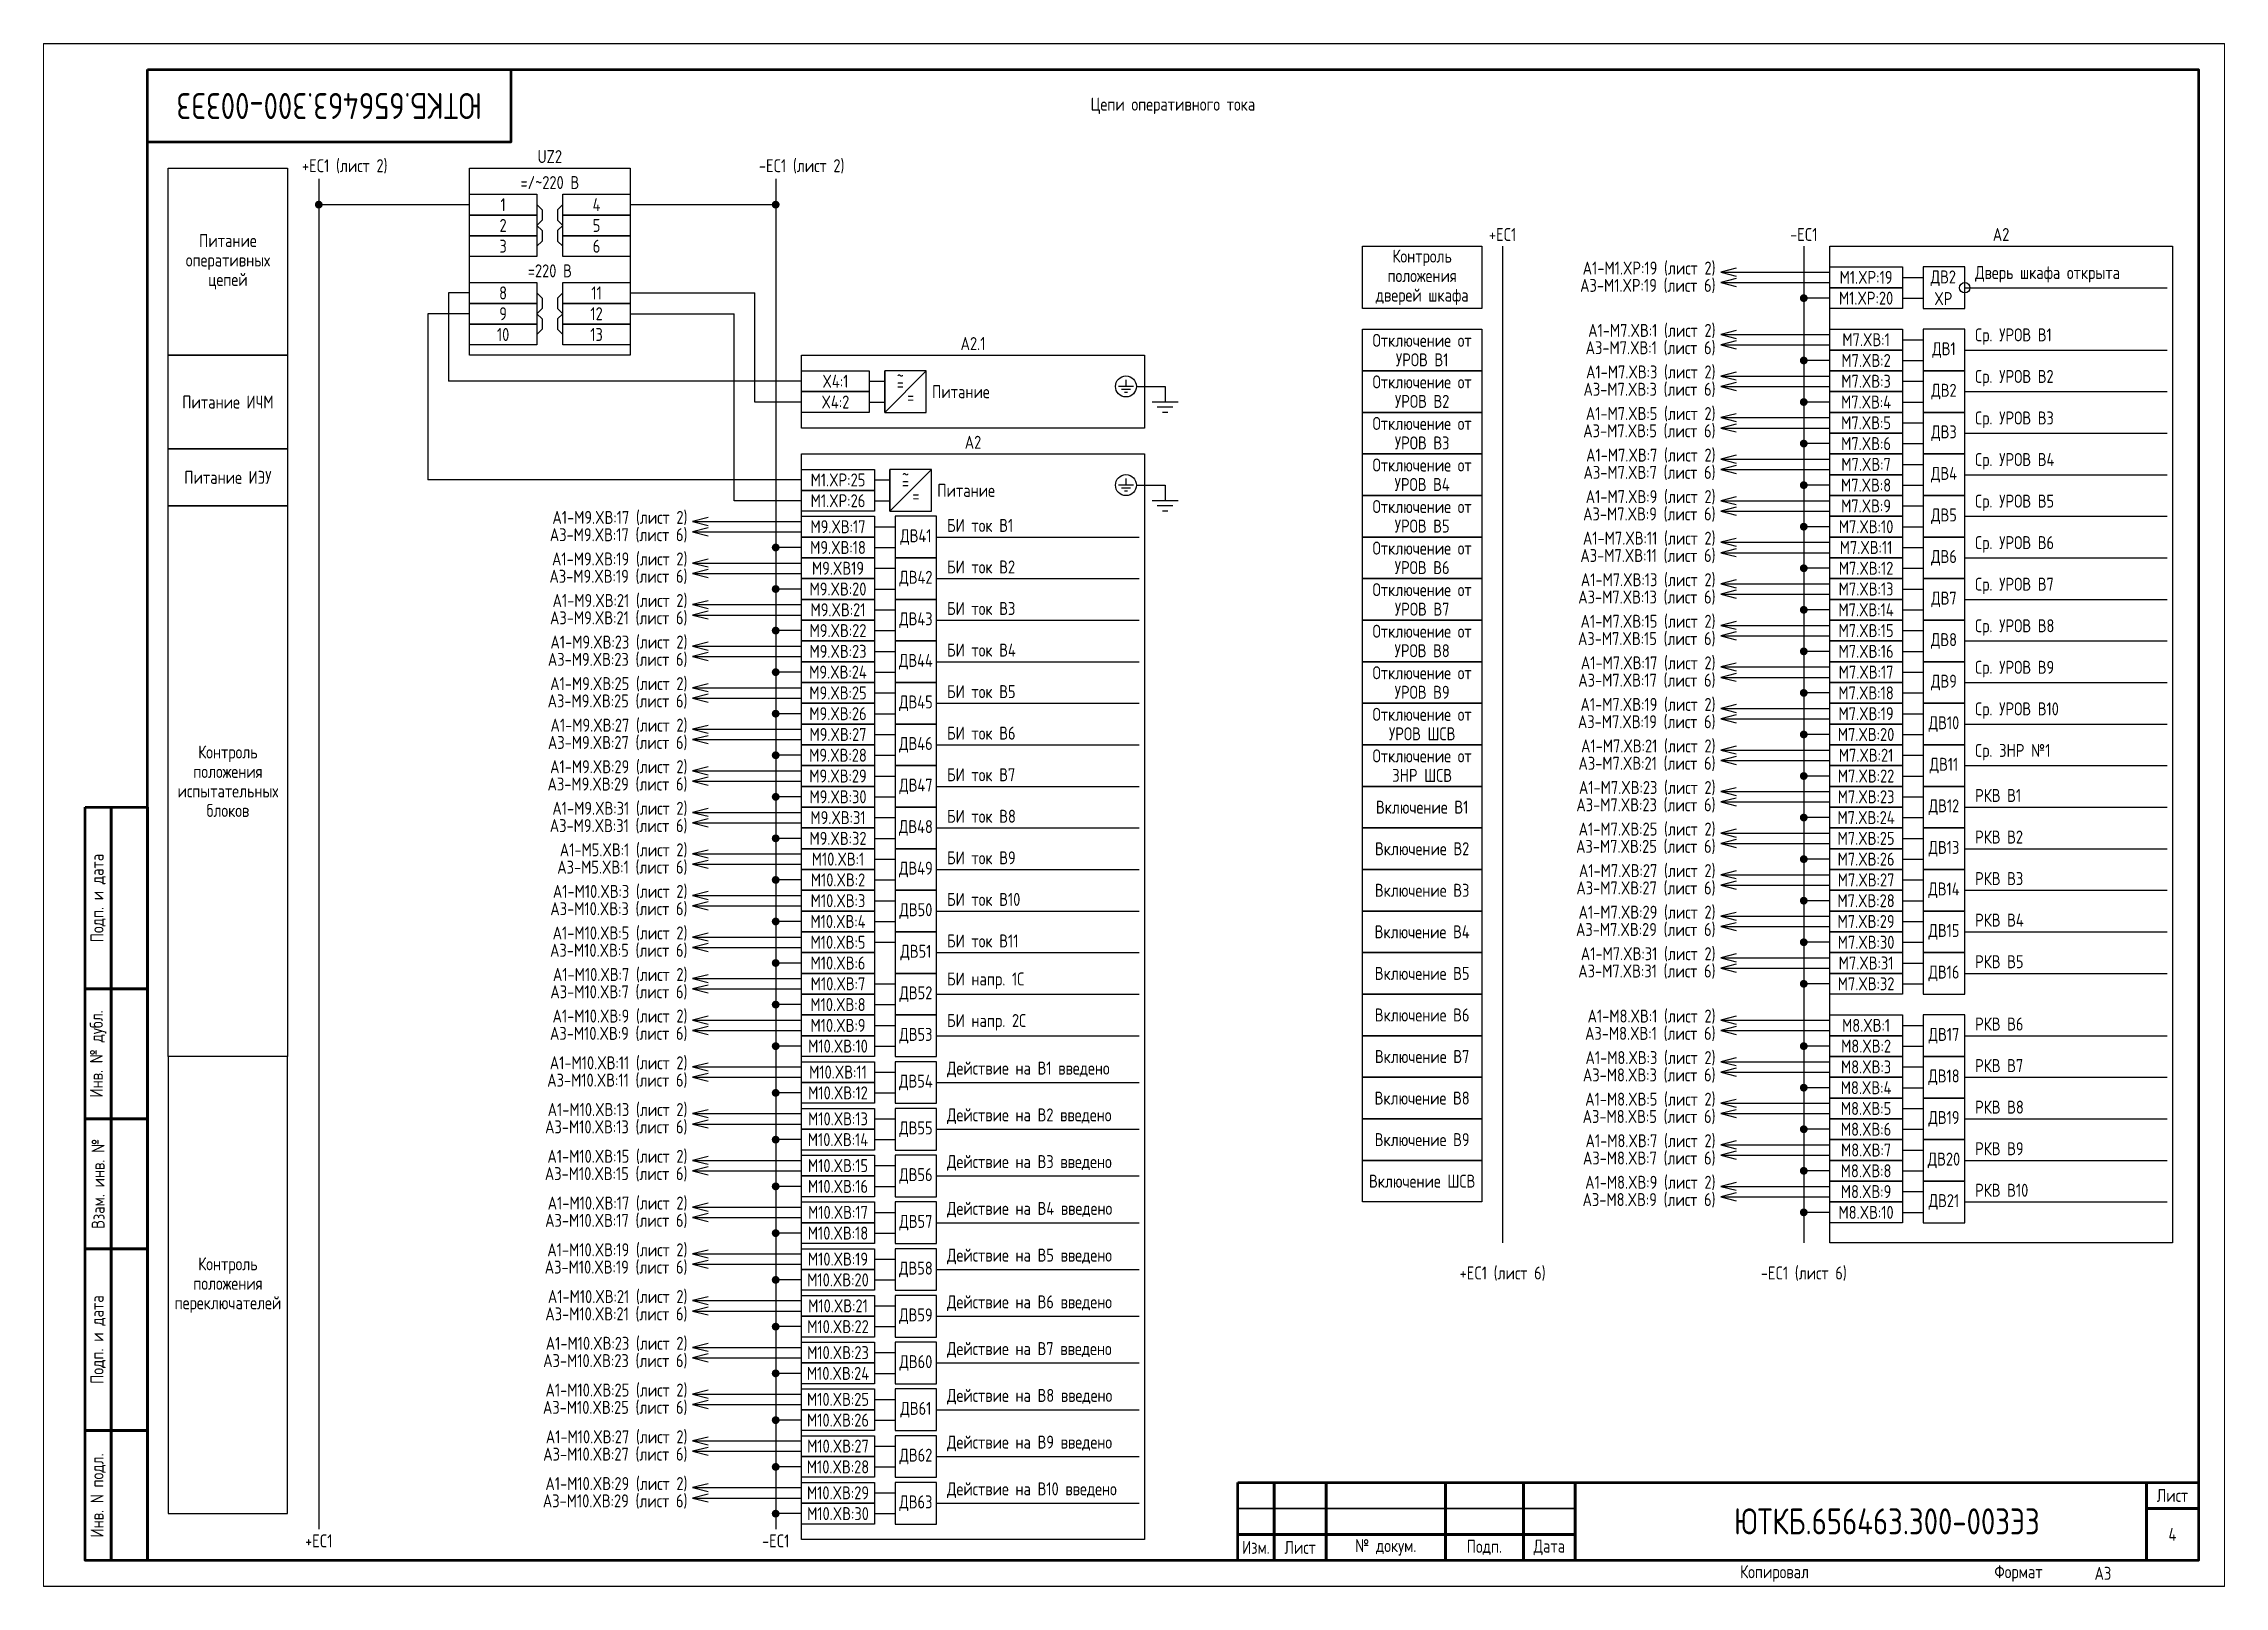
# Paper-space layout '4 Э3' of a CAD drawing. Header units: millimetres, sheet in inches. Extents: x 101.3 to 124.9, y 96.7 to 113.3.
# The model-space entities are those that its viewports show. They can reach past a viewport. Long polylines and large blocks are cut down to what shows.
import ezdxf

# ---------------------------------------------------------------- set-up
doc = ezdxf.new("R2010")
doc.units = ezdxf.units.MM
doc.styles.add('Gost_type_A', font='GOST_A.TTF')

psp = doc.layouts.new('4 Э3')

msp = doc.modelspace()

# ---------------------------------------------------------------- texts
at = {"insert": (1315, 285), "char_height": 5, "width": 70, "attachment_point": 5, "rotation": 180, "style": 'Gost_type_A'}
msp.add_mtext('ЮТКБ.656463.300-003Э3', dxfattribs=at)
at = {"char_height": 2.5, "style": 'Gost_type_A'}
for s, insert, width, attachment_point, line_spacing_factor in [('Цепи оперативного тока', (1477.5, 285), 395, 5, 0.9), ('UZ2', (1357.5, 274), 31, 8, 0.9), ('=/~220 В', (1357.5, 269), 31, 8, 0.9), ('A2', (1637, 259), 66, 8, 0.9), ('Питание оперативных цепей', (1295.5, 255), 23, 5, 0.9), ('Контроль положения\\Pдверей шкафа', (1525.5, 252), 23, 5, 0.9), ('=220 В', (1357.5, 252), 31, 8, 0.9), ('A1-M1.XP:19 (лист 2)\\PA3-M1.XP:19 (лист 6) ', (1582, 252), 31, 6, 0.8), ('A2.1', (1439, 238), 66, 8, 0.9), ('Отключение от УРОВ В1', (1525.5, 238), 23, 5, 0.9), ('A1-M7.XВ:1 (лист 2)\\PA3-M7.XВ:1 (лист 6) ', (1582, 240), 31, 6, 0.8), ('A1-M7.XВ:3 (лист 2)\\PA3-M7.XВ:3 (лист 6) ', (1582, 232), 31, 6, 0.8), ('Отключение от УРОВ В2', (1525.5, 230), 23, 5, 0.9), ('Питание ИЧМ', (1295.5, 228), 23, 5, 0.9), ('A1-M7.XВ:5 (лист 2)\\PA3-M7.XВ:5 (лист 6) ', (1582, 224), 31, 6, 0.8), ('Отключение от УРОВ В3', (1525.5, 222), 23, 5, 0.9), ('A2', (1439, 219), 66, 8, 0.9), ('A1-M7.XВ:7 (лист 2)\\PA3-M7.XВ:7 (лист 6) ', (1582, 216), 31, 6, 0.8), ('Питание ИЭУ', (1295.5, 213.5), 23, 5, 0.9), ('Отключение от УРОВ В4', (1525.5, 214), 23, 5, 0.9), ('A1-M7.XВ:9 (лист 2)\\PA3-M7.XВ:9 (лист 6) ', (1582, 208), 31, 6, 0.8), ('A1-M9.XВ:17 (лист 2)\\PA3-M9.XВ:17 (лист 6) ', (1384, 204), 31, 6, 0.8), ('Отключение от УРОВ В5', (1525.5, 206), 23, 5, 0.9), ('A1-M7.XВ:11 (лист 2)\\PA3-M7.XВ:11 (лист 6) ', (1582, 200), 31, 6, 0.8), ('A1-M9.XВ:19 (лист 2)\\PA3-M9.XВ:19 (лист 6) ', (1384, 196), 31, 6, 0.8), ('Отключение от УРОВ В6', (1525.5, 198), 23, 5, 0.9), ('A1-M7.XВ:13 (лист 2)\\PA3-M7.XВ:13 (лист 6) ', (1582, 192), 31, 6, 0.8), ('A1-M9.XВ:21 (лист 2)\\PA3-M9.XВ:21 (лист 6) ', (1384, 188), 31, 6, 0.8), ('Отключение от УРОВ В7', (1525.5, 190), 23, 5, 0.9), ('Отключение от УРОВ В8', (1525.5, 182), 23, 5, 0.9), ('A1-M7.XВ:15 (лист 2)\\PA3-M7.XВ:15 (лист 6) ', (1582, 184), 31, 6, 0.8), ('A1-M9.XВ:23 (лист 2)\\PA3-M9.XВ:23 (лист 6) ', (1384, 180), 31, 6, 0.8), ('Отключение от УРОВ В9', (1525.5, 174), 23, 5, 0.9), ('A1-M7.XВ:17 (лист 2)\\PA3-M7.XВ:17 (лист 6) ', (1582, 176), 31, 6, 0.8), ('A1-M9.XВ:25 (лист 2)\\PA3-M9.XВ:25 (лист 6) ', (1384, 172), 31, 6, 0.8), ('Отключение от УРОВ ШСВ', (1525.5, 166), 23, 5, 0.9), ('A1-M7.XВ:19 (лист 2)\\PA3-M7.XВ:19 (лист 6) ', (1582, 168), 31, 6, 0.8), ('A1-M9.XВ:27 (лист 2)\\PA3-M9.XВ:27 (лист 6) ', (1384, 164), 31, 6, 0.8), ('Контроль положения\\Pиспытательных блоков', (1295.5, 155), 23, 5, 0.9), ('Отключение от ЗНР ШСВ', (1525.5, 158), 23, 5, 0.9), ('A1-M7.XВ:21 (лист 2)\\PA3-M7.XВ:21 (лист 6) ', (1582, 160), 31, 6, 0.8), ('A1-M9.XВ:29 (лист 2)\\PA3-M9.XВ:29 (лист 6) ', (1384, 156), 31, 6, 0.8), ('A1-M9.XВ:31 (лист 2)\\PA3-M9.XВ:31 (лист 6) ', (1384, 148), 31, 6, 0.8), ('Включение В1', (1525.5, 150), 23, 5, 0.9), ('A1-M7.XВ:23 (лист 2)\\PA3-M7.XВ:23 (лист 6) ', (1582, 152), 31, 6, 0.8), ('A1-M7.XВ:25 (лист 2)\\PA3-M7.XВ:25 (лист 6) ', (1582, 144), 31, 6, 0.8), ('A1-M5.XВ:1 (лист 2)\\PA3-M5.XВ:1 (лист 6) ', (1384, 140), 31, 6, 0.8), ('Включение В2', (1525.5, 142), 23, 5, 0.9), ('A1-M7.XВ:27 (лист 2)\\PA3-M7.XВ:27 (лист 6) ', (1582, 136), 31, 6, 0.8), ('A1-M10.XВ:3 (лист 2)\\PA3-M10.XВ:3 (лист 6) ', (1384, 132), 31, 6, 0.8), ('Включение В3', (1525.5, 134), 23, 5, 0.9), ('A1-M7.XВ:29 (лист 2)\\PA3-M7.XВ:29 (лист 6) ', (1582, 128), 31, 6, 0.8), ('A1-M10.XВ:5 (лист 2)\\PA3-M10.XВ:5 (лист 6) ', (1384, 124), 31, 6, 0.8), ('Включение В4', (1525.5, 126), 23, 5, 0.9), ('A1-M7.XВ:31 (лист 2)\\PA3-M7.XВ:31 (лист 6) ', (1582, 120), 31, 6, 0.8), ('A1-M10.XВ:7 (лист 2)\\PA3-M10.XВ:7 (лист 6) ', (1384, 116), 31, 6, 0.8), ('Включение В5', (1525.5, 118), 23, 5, 0.9), ('A1-M10.XВ:9 (лист 2)\\PA3-M10.XВ:9 (лист 6) ', (1384, 108), 31, 6, 0.8), ('Включение В6', (1525.5, 110), 23, 5, 0.9), ('A1-M8.XВ:1 (лист 2)\\PA3-M8.XВ:1 (лист 6) ', (1582, 108), 31, 6, 0.8), ('A1-M10.XВ:11 (лист 2)\\PA3-M10.XВ:11 (лист 6) ', (1384, 99), 31, 6, 0.8), ('Включение В7', (1525.5, 102), 23, 5, 0.9), ('A1-M8.XВ:3 (лист 2)\\PA3-M8.XВ:3 (лист 6) ', (1582, 100), 31, 6, 0.8), ('A1-M10.XВ:13 (лист 2)\\PA3-M10.XВ:13 (лист 6) ', (1384, 90), 31, 6, 0.8), ('Включение В8', (1525.5, 94), 23, 5, 0.9), ('A1-M8.XВ:5 (лист 2)\\PA3-M8.XВ:5 (лист 6) ', (1582, 92), 31, 6, 0.8), ('A1-M10.XВ:15 (лист 2)\\PA3-M10.XВ:15 (лист 6) ', (1384, 81), 31, 6, 0.8), ('Включение В9', (1525.5, 86), 23, 5, 0.9), ('A1-M8.XВ:7 (лист 2)\\PA3-M8.XВ:7 (лист 6) ', (1582, 84), 31, 6, 0.8), ('Включение ШСВ', (1525.5, 78), 23, 5, 0.9), ('A1-M8.XВ:9 (лист 2)\\PA3-M8.XВ:9 (лист 6) ', (1582, 76), 31, 6, 0.8), ('A1-M10.XВ:17 (лист 2)\\PA3-M10.XВ:17 (лист 6) ', (1384, 72), 31, 6, 0.8), ('Контроль положения\\Pпереключателей', (1295.5, 58), 23, 5, 0.9), ('A1-M10.XВ:19 (лист 2)\\PA3-M10.XВ:19 (лист 6) ', (1384, 63), 31, 6, 0.8), ('A1-M10.XВ:21 (лист 2)\\PA3-M10.XВ:21 (лист 6) ', (1384, 54), 31, 6, 0.8), ('A1-M10.XВ:23 (лист 2)\\PA3-M10.XВ:23 (лист 6) ', (1384, 45), 31, 6, 0.8), ('A1-M10.XВ:25 (лист 2)\\PA3-M10.XВ:25 (лист 6) ', (1384, 36), 31, 6, 0.8), ('A1-M10.XВ:27 (лист 2)\\PA3-M10.XВ:27 (лист 6) ', (1384, 27), 31, 6, 0.8), ('A1-M10.XВ:29 (лист 2)\\PA3-M10.XВ:29 (лист 6) ', (1384, 18), 31, 6, 0.8)]:
    msp.add_mtext(s, dxfattribs=dict(at, insert=insert, width=width, attachment_point=attachment_point, line_spacing_factor=line_spacing_factor))
at = {"style": 'Gost_type_A'}
for s, insert, char_height, width, attachment_point in [('+EC1 (лист 2)', (1318, 272), 2.5, 18, 8), ('-EC1 (лист 2)', (1406, 272), 2.5, 18, 8), ('1', (1348.5, 266), 2.5, 13, 5), ('4', (1366.5, 266), 2.5, 13, 5), ('2', (1348.5, 262), 2.5, 13, 5), ('5', (1366.5, 262), 2.5, 13, 5), ('+EC1', (1541, 259), 2.5, 20, 8), ('-EC1', (1599, 259), 2.5, 20, 8), ('3', (1348.5, 258), 2.5, 13, 5), ('6', (1366.5, 258), 2.5, 13, 5), ('M1.XP:19', (1611, 252), 2.5, 14, 5), ('ДВ2 XP', (1625.88, 250), 2.5, 7.7588, 5), ('Дверь шкафа открыта', (1632, 251), 2.5, 37, 7), ('8', (1348.5, 249), 2.5, 13, 5), ('11', (1366.5, 249), 2.5, 13, 5), ('M1.XP:20', (1611, 248), 2.5, 14, 5), ('9', (1348.5, 245), 2.5, 13, 5), ('12', (1366.5, 245), 2.5, 13, 5), ('10', (1348.5, 241), 2.5, 13, 5), ('13', (1366.5, 241), 2.5, 13, 5), ('M7.XВ:1', (1611, 240), 2.5, 14, 5), ('ДВ1', (1626, 238), 2.5, 7.9998, 5), ('{\\C256;Ср. УРОВ В1}', (1632, 239), 2.5, 27.8465, 7), ('M7.XВ:2', (1611, 236), 2.5, 14, 5), ('X4:1', (1412.5, 232), 2.5, 13, 5), ('~', (1425, 233.03), 2.5, 2.7, 5), ('=', (1425, 231.53), 2.5, 6, 5), ('Питание', (1436.67, 229.99), 2.5, 11.3452, 5), ('M7.XВ:3', (1611, 232), 2.5, 14, 5), ('ДВ2', (1626, 230), 2.5, 7.9998, 5), ('{\\C256;Ср. УРОВ В2}', (1632, 231), 2.5, 27.8465, 7), ('X4:2', (1412.5, 228), 2.5, 13, 5), ('=', (1427, 229), 2.5, 6, 5), ('M7.XВ:4', (1611, 228), 2.5, 14, 5), ('{\\C256;M7.XВ:5}', (1611, 224), 2.5, 14, 5), ('ДВ3', (1626, 222), 2.5, 7.9998, 5), ('{\\C256;Ср. УРОВ В3}', (1632, 223), 2.5, 27.8465, 7), ('{\\C256;M7.XВ:6}', (1611, 220), 2.5, 14, 5), ('M1.XP:25', (1413, 213), 2.5, 13.9956, 5), ('~', (1426, 214.03), 2.5, 2.7, 5), ('{\\C256;M7.XВ:7}', (1611, 216), 2.5, 14, 5), ('ДВ4', (1626, 214), 2.5, 7.9998, 5), ('{\\C256;Ср. УРОВ В4}', (1632, 215), 2.5, 27.8465, 7), ('M1.XP:26', (1413, 209), 2.5, 13.9956, 5), ('=', (1426, 212.53), 2.5, 6, 5), ('=', (1428, 210), 2.5, 6, 5), ('Питание', (1437.67, 210.99), 2.5, 11.3452, 5), ('{\\C256;M7.XВ:8}', (1611, 212), 2.5, 14, 5), ('{\\C256;Ср. УРОВ В5}', (1632, 207), 2.5, 27.8465, 7), ('{\\C256;M7.XВ:9}', (1611, 208), 2.5, 14, 5), ('ДВ5', (1626, 206), 2.5, 7.9998, 5), ('M9.XВ:17', (1413, 204), 2.5, 14, 5), ('ДВ41', (1428, 202), 2.5, 7.9998, 5), ('БИ ток В1', (1434, 203), 2.5, 27.8465, 7), ('{\\C256;M7.XВ:10}', (1611, 204), 2.5, 14, 5), ('{\\C256;Ср. УРОВ В6}', (1632, 199), 2.5, 27.8465, 7), ('M9.XВ:18', (1413, 200), 2.5, 14, 5), ('БИ ток В2', (1434, 195), 2.5, 27.8465, 7), ('{\\C256;M7.XВ:11}', (1611, 200), 2.5, 14, 5), ('ДВ6', (1626, 198), 2.5, 7.9998, 5), ('M9.XВ:20', (1413, 192), 2.5, 14, 5), ('M9.XВ19', (1413, 196), 2.5, 14, 5), ('ДВ42', (1428, 194), 2.5, 7.9998, 5), ('{\\C256;M7.XВ:13}', (1611, 192), 2.5, 14, 5), ('{\\C256;M7.XВ:12}', (1611, 196), 2.5, 14, 5), ('{\\C256;Ср. УРОВ В7}', (1632, 191), 2.5, 27.8465, 7), ('M9.XВ:21', (1413, 188), 2.5, 14, 5), ('БИ ток В3', (1434, 187), 2.5, 27.8465, 7), ('{\\C256;M7.XВ:14}', (1611, 188), 2.5, 14, 5), ('ДВ7', (1626, 190), 2.5, 7.9998, 5), ('M9.XВ:22', (1413, 184), 2.5, 14, 5), ('ДВ43', (1428, 186), 2.5, 7.9998, 5), ('{\\C256;M7.XВ:15}', (1611, 184), 2.5, 14, 5), ('{\\C256;Ср. УРОВ В8}', (1632, 183), 2.5, 27.8465, 7), ('M9.XВ:23', (1413, 180), 2.5, 14, 5), ('БИ ток В4', (1434, 179), 2.5, 27.8465, 7), ('{\\C256;M7.XВ:16}', (1611, 180), 2.5, 14, 5), ('ДВ8', (1626, 182), 2.5, 7.9998, 5), ('M9.XВ:24', (1413, 176), 2.5, 14, 5), ('ДВ44', (1428, 178), 2.5, 7.9998, 5), ('{\\C256;M7.XВ:17}', (1611, 176), 2.5, 14, 5), ('{\\C256;Ср. УРОВ В9}', (1632, 175), 2.5, 27.8465, 7), ('M9.XВ:25', (1413, 172), 2.5, 14, 5), ('БИ ток В5', (1434, 171), 2.5, 27.8465, 7), ('{\\C256;M7.XВ:18}', (1611, 172), 2.5, 14, 5), ('ДВ9', (1626, 174), 2.5, 7.9998, 5), ('M9.XВ:26', (1413, 168), 2.5, 14, 5), ('ДВ45', (1428, 170), 2.5, 7.9998, 5), ('M7.XВ:19', (1611, 168), 2.5, 14, 5), ('Ср. УРОВ В10', (1632, 167), 2.5, 27.8465, 7), ('M9.XВ:27', (1413, 164), 2.5, 14, 5), ('БИ ток В6', (1434, 163), 2.5, 27.8465, 7), ('M7.XВ:20', (1611, 164), 2.5, 14, 5), ('ДВ10', (1626, 166), 2.5, 7.9998, 5), ('M9.XВ:28', (1413, 160), 2.5, 14, 5), ('ДВ46', (1428, 162), 2.5, 7.9998, 5), ('M7.XВ:21', (1611, 160), 2.5, 14, 5), ('Ср. ЗНР №1', (1632, 159), 2.5, 27.8465, 7), ('M9.XВ:29', (1413, 156), 2.5, 14, 5), ('ДВ47', (1428, 154), 2.5, 7.9998, 5), ('БИ ток В7', (1434, 155), 2.5, 27.8465, 7), ('M7.XВ:22', (1611, 156), 2.5, 14, 5), ('ДВ11', (1626, 158), 2.5, 7.9998, 5), ('M9.XВ:30', (1413, 152), 2.5, 14, 5), ('M7.XВ:23', (1611, 152), 2.5, 14, 5), ('ДВ12', (1626, 150), 2.5, 7.9998, 5), ('РКВ В1', (1632, 151), 2.5, 27.8465, 7), ('M9.XВ:31', (1413, 148), 2.5, 14, 5), ('ДВ48', (1428, 146), 2.5, 7.9998, 5), ('БИ ток В8', (1434, 147), 2.5, 27.8465, 7), ('M7.XВ:24', (1611, 148), 2.5, 14, 5), ('M9.XВ:32', (1413, 144), 2.5, 14, 5), ('M7.XВ:25', (1611, 144), 2.5, 14, 5), ('ДВ13', (1626, 142), 2.5, 7.9998, 5), ('РКВ В2', (1632, 143), 2.5, 27.8465, 7), ('M10.XВ:1', (1413, 140), 2.5, 13.6676, 5), ('ДВ49', (1428, 138), 2.5, 7.9998, 5), ('БИ ток В9', (1434, 139), 2.5, 27.8465, 7), ('M7.XВ:26', (1611, 140), 2.5, 14, 5), ('M10.XВ:2', (1413, 136), 2.5, 14, 5), ('M7.XВ:27', (1611, 136), 2.5, 13.6386, 5), ('ДВ14', (1626, 134), 2.5, 7.9998, 5), ('РКВ В3', (1632, 135), 2.5, 27.8465, 7), ('M10.XВ:3', (1413, 132), 2.5, 14, 5), ('ДВ50', (1428, 130), 2.5, 7.9998, 5), ('БИ ток В10', (1434, 131), 2.5, 27.8465, 7), ('M7.XВ:28', (1611, 132), 2.5, 14, 5), ('M10.XВ:4', (1413, 128), 2.5, 14, 5), ('M7.XВ:29', (1611, 128), 2.5, 14, 5), ('ДВ15', (1626, 126), 2.5, 7.9998, 5), ('РКВ В4', (1632, 127), 2.5, 27.8465, 7), ('M10.XВ:5', (1413, 124), 2.5, 14, 5), ('ДВ51', (1428, 122), 2.5, 7.9998, 5), ('БИ ток В11', (1434, 123), 2.5, 27.8465, 7), ('M7.XВ:30', (1611, 124), 2.5, 14, 5), ('M10.XВ:6', (1413, 120), 2.5, 14, 5), ('БИ напр. 1С', (1434, 115), 2.5, 27.8465, 7), ('M7.XВ:31', (1611, 120), 2.5, 14, 5), ('ДВ16', (1626, 118), 2.5, 7.9998, 5), ('РКВ В5', (1632, 119), 2.5, 27.8465, 7), ('M10.XВ:7', (1413, 116), 2.5, 14, 5), ('ДВ52', (1428, 114), 2.5, 7.9998, 5), ('M7.XВ:32', (1611, 116), 2.5, 14, 5), ('M10.XВ:8', (1413, 112), 2.5, 14, 5), ('M10.XВ:9', (1413, 108), 2.5, 14, 5), ('БИ напр. 2С', (1434, 107), 2.5, 27.8465, 7), ('M8.XВ:1', (1611, 108), 2.5, 14, 5), ('РКВ В6', (1632, 107), 2.5, 27.8465, 7), ('M10.XВ:10', (1413, 104), 2.5, 14, 5), ('ДВ53', (1428, 106), 2.5, 7.9998, 5), ('M8.XВ:2', (1611, 104), 2.5, 14, 5), ('ДВ17', (1626, 106), 2.5, 7.9998, 5), ('Действие на В1 введено', (1434, 98), 2.5, 38, 7), ('M8.XВ:3', (1611, 100), 2.5, 14, 5), ('РКВ В7', (1632, 99), 2.5, 27.8465, 7), ('M10.XВ:11', (1413, 99), 2.5, 14, 5), ('ДВ54', (1428, 97), 2.5, 7.9998, 5), ('M8.XВ:4', (1611, 96), 2.5, 14, 5), ('ДВ18', (1626, 98), 2.5, 7.9998, 5), ('M10.XВ:12', (1413, 95), 2.5, 14, 5), ('M8.XВ:5', (1611, 92), 2.5, 14, 5), ('РКВ В8', (1632, 91), 2.5, 27.8465, 7), ('M10.XВ:13', (1413, 90), 2.5, 14, 5), ('ДВ55', (1428, 88), 2.5, 7.9998, 5), ('Действие на В2 введено', (1434, 89), 2.5, 37, 7), ('M8.XВ:6', (1611, 88), 2.5, 14, 5), ('ДВ19', (1626, 90), 2.5, 7.9998, 5), ('M10.XВ:14', (1413, 86), 2.5, 14, 5), ('M8.XВ:7', (1611, 84), 2.5, 14, 5), ('РКВ В9', (1632, 83), 2.5, 27.8465, 7), ('M10.XВ:15', (1413, 81), 2.5, 14, 5), ('ДВ56', (1428, 79), 2.5, 7.9998, 5), ('Действие на В3 введено', (1434, 80), 2.5, 38, 7), ('M8.XВ:8', (1611, 80), 2.5, 14, 5), ('ДВ20', (1626, 82), 2.5, 7.9998, 5), ('M10.XВ:16', (1413, 77), 2.5, 14, 5), ('M8.XВ:9', (1611, 76), 2.5, 14, 5), ('РКВ В10', (1632, 75), 2.5, 27.8465, 7), ('M10.XВ:17', (1413, 72), 2.5, 14, 5), ('ДВ57', (1428, 70), 2.5, 7.9998, 5), ('Действие на В4 введено', (1434, 71), 2.5, 38, 7), ('M8.XВ:10', (1611, 72), 2.5, 14, 5), ('ДВ21', (1626, 74), 2.5, 7.9998, 5), ('M10.XВ:18', (1413, 68), 2.5, 14, 5), ('M10.XВ:19', (1413, 63), 2.5, 14, 5), ('Действие на В5 введено', (1434, 62), 2.5, 38, 7), ('M10.XВ:20', (1413, 59), 2.5, 14, 5), ('ДВ58', (1428, 61), 2.5, 7.9998, 5), ('+EC1 (лист 6)', (1541, 61.58), 2.5, 20, 2), ('-EC1 (лист 6)', (1599, 61.58), 2.5, 20, 2), ('M10.XВ:21', (1413, 54), 2.5, 14, 5), ('Действие на В6 введено', (1434, 53), 2.5, 38, 7), ('M10.XВ:22', (1413, 50), 2.5, 14, 5), ('ДВ59', (1428, 52), 2.5, 7.9998, 5), ('M10.XВ:23', (1413, 45), 2.5, 14, 5), ('Действие на В7 введено', (1434, 44), 2.5, 38, 7), ('M10.XВ:24', (1413, 41), 2.5, 14, 5), ('ДВ60', (1428, 43), 2.5, 7.9998, 5), ('Действие на В8 введено', (1434, 35), 2.5, 38, 7), ('M10.XВ:25', (1413, 36), 2.5, 14, 5), ('ДВ61', (1428, 34), 2.5, 7.9998, 5), ('M10.XВ:26', (1413, 32), 2.5, 14, 5), ('M10.XВ:27', (1413, 27), 2.5, 14, 5), ('ДВ62', (1428, 25), 2.5, 7.9998, 5), ('Действие на В9 введено', (1434, 26), 2.5, 38, 7), ('M10.XВ:28', (1413, 23), 2.5, 14, 5), ('M10.XВ:29', (1413, 18), 2.5, 14, 5), ('ДВ63', (1428, 16), 2.5, 7.9998, 5), ('Действие на В10 введено', (1434, 17), 2.5, 38, 7), ('M10.XВ:30', (1413, 14), 2.5, 14, 5), ('ЮТКБ.656463.300-003Э3', (1615, 12.5), 5, 120, 5), ('+EC1', (1313, 10), 2.5, 20, 2), ('-EC1', (1401, 10), 2.5, 20, 2), ('4', (1670, 10), 2.5, 10, 5), ('A3', (1655, 2.5), 2.5, 20, 4)]:
    msp.add_mtext(s, dxfattribs=dict(at, insert=insert, char_height=char_height, width=width, attachment_point=attachment_point))

# ---------------------------------------------------------------- blocks, each defined once
blk = doc.blocks.new('Формат_А3')
blk.add_lwpolyline([(-420, 297), (0, 297), (0, 0), (-420, 0)], close=True)
at = {"lineweight": 50}
blk.add_lwpolyline([(-400, 292), (-5, 292), (-5, 5), (-400, 5)], close=True, dxfattribs=at)
blk = doc.blocks.new('Штамп левый нижний')
at = {"lineweight": 50}
for points in [[(-12, 145), (-7, 145), (-7, 110), (-12, 110)], [(-7, 145), (0, 145), (0, 110), (-7, 110)], [(-12, 110), (-7, 110), (-7, 85), (-12, 85)], [(-7, 110), (0, 110), (0, 85), (-7, 85)], [(-12, 85), (-7, 85), (-7, 60), (-12, 60)], [(-7, 85), (0, 85), (0, 60), (-7, 60)], [(-12, 60), (-7, 60), (-7, 25), (-12, 25)], [(-7, 60), (0, 60), (0, 25), (-7, 25)], [(-12, 25), (-7, 25), (-7, 0), (-12, 0)], [(-7, 25), (0, 25), (0, 0), (-7, 0)]]:
    blk.add_lwpolyline(points, close=True, dxfattribs=at)
at = {"char_height": 2.5, "attachment_point": 5, "rotation": 90, "style": 'Gost_type_A'}
for s, insert, width in [('Подп. и дата', (-9.5, 127.5), 35), ('Инв. № дубл.', (-9.5, 97.5), 25), ('Взам. инв. №', (-9.5, 72.5), 25), ('Подп. и дата', (-9.5, 42.5), 35), ('Инв. N подл.', (-9.5, 12.5), 25)]:
    blk.add_mtext(s, dxfattribs=dict(at, insert=insert, width=width))
blk = doc.blocks.new('Штамп малый нижний')
at = {"lineweight": 50}
for points in [[(-185, 15), (-178, 15), (-178, 5), (-185, 5)], [(-178, 15), (-168, 15), (-168, 5), (-178, 5)], [(-168, 15), (-145, 15), (-145, 5), (-168, 5)], [(-145, 15), (-130, 15), (-130, 5), (-145, 5)], [(-130, 15), (-120, 15), (-120, 5), (-130, 5)], [(-120, 15), (-10, 15), (-10, 0), (-120, 0)], [(-10, 15), (0, 15), (0, 10), (-10, 10)], [(-10, 10), (0, 10), (0, 0), (-10, 0)], [(-185, 5), (-178, 5), (-178, 0), (-185, 0)], [(-178, 5), (-168, 5), (-168, 0), (-178, 0)], [(-168, 5), (-145, 5), (-145, 0), (-168, 0)], [(-145, 5), (-130, 5), (-130, 0), (-145, 0)], [(-130, 5), (-120, 5), (-120, 0), (-130, 0)]]:
    blk.add_lwpolyline(points, close=True, dxfattribs=at)
for points in [[(-185, 15), (-178, 15), (-178, 10), (-185, 10)], [(-178, 15), (-168, 15), (-168, 10), (-178, 10)], [(-168, 15), (-145, 15), (-145, 10), (-168, 10)], [(-145, 15), (-130, 15), (-130, 10), (-145, 10)], [(-130, 15), (-120, 15), (-120, 10), (-130, 10)], [(-185, 10), (-178, 10), (-178, 5), (-185, 5)], [(-178, 10), (-168, 10), (-168, 5), (-178, 5)], [(-168, 10), (-145, 10), (-145, 5), (-168, 5)], [(-145, 10), (-130, 10), (-130, 5), (-145, 5)], [(-130, 10), (-120, 10), (-120, 5), (-130, 5)]]:
    blk.add_lwpolyline(points, close=True)
at = {"char_height": 2.5, "style": 'Gost_type_A'}
for s, insert, width, attachment_point in [('Лист', (-5, 12.5), 10, 5), ('Изм.', (-181.5, 2.5), 7, 5), ('Лист', (-173, 2.5), 10, 5), ('№ докум.', (-156.5, 2.5), 23, 5), ('Подп.', (-137.5, 2.5), 15, 5), ('Дата', (-125, 2.5), 10, 5), ('Копировал', (-75, -2.53), 13.1202, 6), ('Формат', (-30, -2.53), 13.1202, 6)]:
    blk.add_mtext(s, dxfattribs=dict(at, insert=insert, width=width, attachment_point=attachment_point))
blk = doc.blocks.new('Штамп угловой верхний')
at = {"lineweight": 50}
blk.add_lwpolyline([(0, 0), (70, 0), (70, -14), (0, -14)], close=True, dxfattribs=at)
blk = doc.blocks.new('POINT')
at = {"const_width": 0.75}
blk.add_lwpolyline([(-0.375, 0, 1), (0.375, 0, 1)], format="xyb", close=True, dxfattribs=at)

# ---------------------------------------------------------------- linework, layer by layer
for p, q in [((1313, 271), (1313, 11)), ((1401, 271), (1401, 11)), ((1313, 266), (1342, 266)), ((1373, 266), (1401, 266)), ((1541, 258), (1541, 66.15)), ((1599, 258), (1599, 66.15)), ((1583, 253), (1604, 253)), ((1342, 249), (1338, 249)), ((1338, 249), (1338, 232)), ((1373, 249), (1397, 249)), ((1397, 228), (1397, 249)), ((1583, 251), (1604, 251)), ((1604, 248), (1599, 248)), ((1618, 252), (1622, 252)), ((1618, 248), (1622, 248)), ((1630, 250), (1669, 250)), ((1334, 245), (1334, 213)), ((1342, 245), (1334, 245)), ((1373, 245), (1393, 245)), ((1393, 209), (1393, 245)), ((1583, 241), (1604, 241)), ((1618, 240), (1622, 240)), ((1583, 239), (1604, 239)), ((1604, 236), (1599, 236)), ((1618, 236), (1622, 236)), ((1630, 238), (1669, 238)), ((1406, 232), (1338, 232)), ((1422, 226), (1422, 234)), ((1422, 226), (1430, 234)), ((1583, 233), (1604, 233)), ((1618, 232), (1622, 232)), ((1406, 228), (1397, 228)), ((1470.48, 231), (1476, 231)), ((1583, 231), (1604, 231)), ((1604, 228), (1599, 228)), ((1618, 228), (1622, 228)), ((1630, 230), (1669, 230)), ((1583, 225), (1604, 225)), ((1583, 223), (1604, 223)), ((1618, 224), (1622, 224)), ((1604, 220), (1599, 220)), ((1618, 220), (1622, 220)), ((1630, 222), (1669, 222)), ((1423, 207), (1423, 215)), ((1423, 207), (1431, 215)), ((1583, 217), (1604, 217)), ((1583, 215), (1604, 215)), ((1618, 216), (1622, 216)), ((1406, 213), (1334, 213)), ((1470.48, 212), (1476, 212)), ((1604, 212), (1599, 212)), ((1618, 212), (1622, 212)), ((1630, 214), (1669, 214)), ((1406, 209), (1393, 209)), ((1583, 209), (1604, 209)), ((1583, 207), (1604, 207)), ((1618, 208), (1622, 208)), ((1630, 206), (1669, 206)), ((1385, 205), (1406, 205)), ((1385, 203), (1406, 203)), ((1420, 204), (1424, 204)), ((1432, 202), (1471, 202)), ((1604, 204), (1599, 204)), ((1618, 204), (1622, 204)), ((1406, 200), (1401, 200)), ((1420, 200), (1424, 200)), ((1583, 201), (1604, 201)), ((1583, 199), (1604, 199)), ((1618, 200), (1622, 200)), ((1630, 198), (1669, 198)), ((1385, 197), (1406, 197)), ((1385, 195), (1406, 195)), ((1420, 196), (1424, 196)), ((1432, 194), (1471, 194)), ((1604, 196), (1599, 196)), ((1618, 196), (1622, 196)), ((1406, 192), (1401, 192)), ((1420, 192), (1424, 192)), ((1583, 193), (1604, 193)), ((1583, 191), (1604, 191)), ((1618, 192), (1622, 192)), ((1630, 190), (1669, 190)), ((1385, 189), (1406, 189)), ((1385, 187), (1406, 187)), ((1420, 188), (1424, 188)), ((1432, 186), (1471, 186)), ((1583, 185), (1604, 185)), ((1604, 188), (1599, 188)), ((1618, 188), (1622, 188)), ((1385, 181), (1406, 181)), ((1406, 184), (1401, 184)), ((1420, 184), (1424, 184)), ((1583, 183), (1604, 183)), ((1618, 184), (1622, 184)), ((1630, 182), (1669, 182)), ((1385, 179), (1406, 179)), ((1420, 180), (1424, 180)), ((1432, 178), (1471, 178)), ((1583, 177), (1604, 177)), ((1604, 180), (1599, 180)), ((1618, 180), (1622, 180)), ((1385, 173), (1406, 173)), ((1406, 176), (1401, 176)), ((1420, 176), (1424, 176)), ((1583, 175), (1604, 175)), ((1618, 176), (1622, 176)), ((1630, 174), (1669, 174)), ((1385, 171), (1406, 171)), ((1420, 172), (1424, 172)), ((1432, 170), (1471, 170)), ((1583, 169), (1604, 169)), ((1604, 172), (1599, 172)), ((1618, 172), (1622, 172)), ((1385, 165), (1406, 165)), ((1406, 168), (1401, 168)), ((1420, 168), (1424, 168)), ((1420, 164), (1424, 164)), ((1583, 167), (1604, 167)), ((1604, 164), (1599, 164)), ((1618, 168), (1622, 168)), ((1618, 164), (1622, 164)), ((1630, 166), (1669, 166)), ((1385, 163), (1406, 163)), ((1406, 160), (1401, 160)), ((1420, 160), (1424, 160)), ((1432, 162), (1471, 162)), ((1583, 161), (1604, 161)), ((1618, 160), (1622, 160)), ((1385, 157), (1406, 157)), ((1420, 156), (1424, 156)), ((1583, 159), (1604, 159)), ((1604, 156), (1599, 156)), ((1618, 156), (1622, 156)), ((1630, 158), (1669, 158)), ((1385, 155), (1406, 155)), ((1406, 152), (1401, 152)), ((1420, 152), (1424, 152)), ((1432, 154), (1471, 154)), ((1583, 153), (1604, 153)), ((1618, 152), (1622, 152)), ((1385, 149), (1406, 149)), ((1420, 148), (1424, 148)), ((1583, 151), (1604, 151)), ((1604, 148), (1599, 148)), ((1618, 148), (1622, 148)), ((1630, 150), (1669, 150)), ((1385, 147), (1406, 147)), ((1406, 144), (1401, 144)), ((1420, 144), (1424, 144)), ((1432, 146), (1471, 146)), ((1583, 145), (1604, 145)), ((1583, 143), (1604, 143)), ((1618, 144), (1622, 144)), ((1385, 141), (1406, 141)), ((1385, 139), (1406, 139)), ((1420, 140), (1424, 140)), ((1604, 140), (1599, 140)), ((1618, 140), (1622, 140)), ((1630, 142), (1669, 142)), ((1406, 136), (1401, 136)), ((1420, 136), (1424, 136)), ((1432, 138), (1471, 138)), ((1583, 137), (1604, 137)), ((1583, 135), (1604, 135)), ((1618, 136), (1622, 136)), ((1385, 133), (1406, 133)), ((1385, 131), (1406, 131)), ((1420, 132), (1424, 132)), ((1604, 132), (1599, 132)), ((1618, 132), (1622, 132)), ((1630, 134), (1669, 134)), ((1406, 128), (1401, 128)), ((1420, 128), (1424, 128)), ((1432, 130), (1471, 130)), ((1583, 129), (1604, 129)), ((1583, 127), (1604, 127)), ((1618, 128), (1622, 128)), ((1385, 125), (1406, 125)), ((1385, 123), (1406, 123)), ((1420, 124), (1424, 124)), ((1432, 122), (1471, 122)), ((1604, 124), (1599, 124)), ((1618, 124), (1622, 124)), ((1630, 126), (1669, 126)), ((1406, 120), (1401, 120)), ((1583, 121), (1604, 121)), ((1583, 119), (1604, 119)), ((1618, 120), (1622, 120)), ((1630, 118), (1669, 118)), ((1385, 117), (1406, 117)), ((1385, 115), (1406, 115)), ((1420, 116), (1424, 116)), ((1432, 114), (1471, 114)), ((1604, 116), (1599, 116)), ((1618, 116), (1622, 116)), ((1406, 112), (1401, 112)), ((1420, 112), (1424, 112)), ((1385, 109), (1406, 109)), ((1385, 107), (1406, 107)), ((1420, 108), (1424, 108)), ((1432, 106), (1471, 106)), ((1583, 109), (1604, 109)), ((1583, 107), (1604, 107)), ((1618, 108), (1622, 108)), ((1630, 106), (1669, 106)), ((1406, 104), (1401, 104)), ((1420, 104), (1424, 104)), ((1583, 101), (1604, 101)), ((1604, 104), (1599, 104)), ((1618, 104), (1622, 104)), ((1385, 100), (1406, 100)), ((1385, 98), (1406, 98)), ((1420, 99), (1424, 99)), ((1432, 97), (1471, 97)), ((1583, 99), (1604, 99)), ((1618, 100), (1622, 100)), ((1630, 98), (1669, 98)), ((1406, 95), (1401, 95)), ((1420, 95), (1424, 95)), ((1583, 93), (1604, 93)), ((1604, 96), (1599, 96)), ((1618, 96), (1622, 96)), ((1385, 91), (1406, 91)), ((1385, 89), (1406, 89)), ((1420, 90), (1424, 90)), ((1583, 91), (1604, 91)), ((1618, 92), (1622, 92)), ((1630, 90), (1669, 90)), ((1406, 86), (1401, 86)), ((1420, 86), (1424, 86)), ((1432, 88), (1471, 88)), ((1583, 85), (1604, 85)), ((1604, 88), (1599, 88)), ((1618, 88), (1622, 88)), ((1385, 82), (1406, 82)), ((1385, 80), (1406, 80)), ((1420, 81), (1424, 81)), ((1583, 83), (1604, 83)), ((1604, 80), (1599, 80)), ((1618, 84), (1622, 84)), ((1618, 80), (1622, 80)), ((1630, 82), (1669, 82)), ((1406, 77), (1401, 77)), ((1420, 77), (1424, 77)), ((1432, 79), (1471, 79)), ((1583, 77), (1604, 77)), ((1618, 76), (1622, 76)), ((1385, 73), (1406, 73)), ((1420, 72), (1424, 72)), ((1583, 75), (1604, 75)), ((1604, 72), (1599, 72)), ((1618, 72), (1622, 72)), ((1630, 74), (1669, 74)), ((1385, 71), (1406, 71)), ((1406, 68), (1401, 68)), ((1420, 68), (1424, 68)), ((1432, 70), (1471, 70)), ((1385, 64), (1406, 64)), ((1385, 62), (1406, 62)), ((1406, 59), (1401, 59)), ((1420, 63), (1424, 63)), ((1420, 59), (1424, 59)), ((1432, 61), (1471, 61)), ((1385, 55), (1406, 55)), ((1385, 53), (1406, 53)), ((1420, 54), (1424, 54)), ((1432, 52), (1471, 52)), ((1406, 50), (1401, 50)), ((1420, 50), (1424, 50)), ((1385, 46), (1406, 46)), ((1385, 44), (1406, 44)), ((1420, 45), (1424, 45)), ((1432, 43), (1471, 43)), ((1406, 41), (1401, 41)), ((1420, 41), (1424, 41)), ((1385, 37), (1406, 37)), ((1385, 35), (1406, 35)), ((1420, 36), (1424, 36)), ((1432, 34), (1471, 34)), ((1406, 32), (1401, 32)), ((1420, 32), (1424, 32)), ((1385, 28), (1406, 28)), ((1385, 26), (1406, 26)), ((1420, 27), (1424, 27)), ((1406, 23), (1401, 23)), ((1420, 23), (1424, 23)), ((1432, 25), (1471, 25)), ((1385, 19), (1406, 19)), ((1385, 17), (1406, 17)), ((1420, 18), (1424, 18)), ((1406, 14), (1401, 14)), ((1420, 14), (1424, 14)), ((1432, 16), (1471, 16))]:
    msp.add_line(p, q)
at = {"ltscale": 4}
for p, q in [((1419, 232), (1422, 232)), ((1419, 228), (1422, 228)), ((1420, 213), (1423, 213)), ((1420, 209), (1423, 209))]:
    msp.add_line(p, q, dxfattribs=at)
at = {"ltscale": 4.32}
for p, q in [((1468.46, 232.28), (1468.46, 231)), ((1469.89, 231), (1467.04, 231)), ((1469.32, 230.43), (1467.61, 230.43)), ((1468.75, 229.86), (1468.18, 229.86)), ((1478.5, 228), (1473.5, 228)), ((1477.5, 227), (1474.5, 227)), ((1476, 231), (1476, 228)), ((1476.5, 226), (1475.5, 226)), ((1469.89, 212), (1467.04, 212)), ((1469.32, 211.43), (1467.61, 211.43)), ((1468.75, 210.86), (1468.18, 210.86)), ((1468.46, 213.28), (1468.46, 212)), ((1476, 212), (1476, 209)), ((1478.5, 209), (1473.5, 209)), ((1477.5, 208), (1474.5, 208)), ((1476.5, 207), (1475.5, 207))]:
    msp.add_line(p, q, dxfattribs=at)
for points in [[(1307, 237), (1284, 237), (1284, 273), (1307, 273)], [(1342, 273), (1373, 273), (1373, 237), (1342, 237)], [(1342, 268), (1355, 268), (1355, 264), (1342, 264)], [(1360, 268), (1373, 268), (1373, 264), (1360, 264)], [(1342, 264), (1355, 264), (1355, 260), (1342, 260)], [(1360, 264), (1373, 264), (1373, 260), (1360, 260)], [(1342, 260), (1355, 260), (1355, 256), (1342, 256)], [(1360, 260), (1373, 260), (1373, 256), (1360, 256)], [(1537, 246), (1514, 246), (1514, 258), (1537, 258)], [(1604, 258), (1670, 258), (1670, 66.15), (1604, 66.15)], [(1604, 254), (1618, 254), (1618, 250), (1604, 250)], [(1342, 251), (1355, 251), (1355, 247), (1342, 247)], [(1360, 251), (1373, 251), (1373, 247), (1360, 247)], [(1604, 250), (1618, 250), (1618, 246), (1604, 246)], [(1342, 247), (1355, 247), (1355, 243), (1342, 243)], [(1360, 247), (1373, 247), (1373, 243), (1360, 243)], [(1342, 243), (1355, 243), (1355, 239), (1342, 239)], [(1360, 243), (1373, 243), (1373, 239), (1360, 239)], [(1537, 234), (1514, 234), (1514, 242), (1537, 242)], [(1604, 242), (1618, 242), (1618, 238), (1604, 238)], [(1307, 219), (1284, 219), (1284, 237), (1307, 237)], [(1406, 237), (1472, 237), (1472, 223), (1406, 223)], [(1604, 238), (1618, 238), (1618, 234), (1604, 234)], [(1406, 234), (1419, 234), (1419, 230), (1406, 230)], [(1537, 226), (1514, 226), (1514, 234), (1537, 234)], [(1604, 234), (1618, 234), (1618, 230), (1604, 230)], [(1406, 230), (1419, 230), (1419, 226), (1406, 226)], [(1604, 230), (1618, 230), (1618, 226), (1604, 226)], [(1537, 218), (1514, 218), (1514, 226), (1537, 226)], [(1604, 226), (1618, 226), (1618, 222), (1604, 222)], [(1307, 208), (1284, 208), (1284, 219), (1307, 219)], [(1604, 222), (1618, 222), (1618, 218), (1604, 218)], [(1406, 218), (1472, 218), (1472, 9), (1406, 9)], [(1406, 215), (1420, 215), (1420, 211), (1406, 211)], [(1537, 210), (1514, 210), (1514, 218), (1537, 218)], [(1604, 218), (1618, 218), (1618, 214), (1604, 214)], [(1406, 211), (1420, 211), (1420, 207), (1406, 207)], [(1604, 214), (1618, 214), (1618, 210), (1604, 210)], [(1307, 102), (1284, 102), (1284, 208), (1307, 208)], [(1406, 206), (1420, 206), (1420, 202), (1406, 202)], [(1537, 202), (1514, 202), (1514, 210), (1537, 210)], [(1604, 210), (1618, 210), (1618, 206), (1604, 206)], [(1604, 206), (1618, 206), (1618, 202), (1604, 202)], [(1406, 202), (1420, 202), (1420, 198), (1406, 198)], [(1537, 194), (1514, 194), (1514, 202), (1537, 202)], [(1604, 202), (1618, 202), (1618, 198), (1604, 198)], [(1406, 198), (1420, 198), (1420, 194), (1406, 194)], [(1604, 198), (1618, 198), (1618, 194), (1604, 194)], [(1406, 194), (1420, 194), (1420, 190), (1406, 190)], [(1537, 186), (1514, 186), (1514, 194), (1537, 194)], [(1604, 194), (1618, 194), (1618, 190), (1604, 190)], [(1406, 190), (1420, 190), (1420, 186), (1406, 186)], [(1604, 190), (1618, 190), (1618, 186), (1604, 186)], [(1406, 186), (1420, 186), (1420, 182), (1406, 182)], [(1537, 178), (1514, 178), (1514, 186), (1537, 186)], [(1604, 186), (1618, 186), (1618, 182), (1604, 182)], [(1406, 182), (1420, 182), (1420, 178), (1406, 178)], [(1604, 182), (1618, 182), (1618, 178), (1604, 178)], [(1406, 178), (1420, 178), (1420, 174), (1406, 174)], [(1537, 170), (1514, 170), (1514, 178), (1537, 178)], [(1604, 178), (1618, 178), (1618, 174), (1604, 174)], [(1406, 174), (1420, 174), (1420, 170), (1406, 170)], [(1604, 174), (1618, 174), (1618, 170), (1604, 170)], [(1406, 170), (1420, 170), (1420, 166), (1406, 166)], [(1537, 162), (1514, 162), (1514, 170), (1537, 170)], [(1604, 170), (1618, 170), (1618, 166), (1604, 166)], [(1406, 166), (1420, 166), (1420, 162), (1406, 162)], [(1604, 166), (1618, 166), (1618, 162), (1604, 162)], [(1406, 162), (1420, 162), (1420, 158), (1406, 158)], [(1537, 154), (1514, 154), (1514, 162), (1537, 162)], [(1604, 162), (1618, 162), (1618, 158), (1604, 158)], [(1406, 158), (1420, 158), (1420, 154), (1406, 154)], [(1604, 158), (1618, 158), (1618, 154), (1604, 154)], [(1406, 154), (1420, 154), (1420, 150), (1406, 150)], [(1537, 146), (1514, 146), (1514, 154), (1537, 154)], [(1604, 154), (1618, 154), (1618, 150), (1604, 150)], [(1406, 150), (1420, 150), (1420, 146), (1406, 146)], [(1604, 150), (1618, 150), (1618, 146), (1604, 146)], [(1406, 146), (1420, 146), (1420, 142), (1406, 142)], [(1537, 138), (1514, 138), (1514, 146), (1537, 146)], [(1604, 146), (1618, 146), (1618, 142), (1604, 142)], [(1406, 142), (1420, 142), (1420, 138), (1406, 138)], [(1604, 142), (1618, 142), (1618, 138), (1604, 138)], [(1406, 138), (1420, 138), (1420, 134), (1406, 134)], [(1537, 130), (1514, 130), (1514, 138), (1537, 138)], [(1604, 138), (1618, 138), (1618, 134), (1604, 134)], [(1406, 134), (1420, 134), (1420, 130), (1406, 130)], [(1604, 134), (1618, 134), (1618, 130), (1604, 130)], [(1406, 130), (1420, 130), (1420, 126), (1406, 126)], [(1537, 122), (1514, 122), (1514, 130), (1537, 130)], [(1604, 130), (1618, 130), (1618, 126), (1604, 126)], [(1406, 126), (1420, 126), (1420, 122), (1406, 122)], [(1406, 122), (1420, 122), (1420, 118), (1406, 118)], [(1537, 114), (1514, 114), (1514, 122), (1537, 122)], [(1604, 126), (1618, 126), (1618, 122), (1604, 122)], [(1604, 122), (1618, 122), (1618, 118), (1604, 118)], [(1406, 118), (1420, 118), (1420, 114), (1406, 114)], [(1604, 118), (1618, 118), (1618, 114), (1604, 114)], [(1406, 114), (1420, 114), (1420, 110), (1406, 110)], [(1537, 106), (1514, 106), (1514, 114), (1537, 114)], [(1406, 110), (1420, 110), (1420, 106), (1406, 106)], [(1604, 110), (1618, 110), (1618, 106), (1604, 106)], [(1406, 106), (1420, 106), (1420, 102), (1406, 102)], [(1537, 98), (1514, 98), (1514, 106), (1537, 106)], [(1604, 106), (1618, 106), (1618, 102), (1604, 102)], [(1307, 102), (1284, 102), (1284, 14), (1307, 14)], [(1406, 101), (1420, 101), (1420, 97), (1406, 97)], [(1604, 102), (1618, 102), (1618, 98), (1604, 98)], [(1406, 97), (1420, 97), (1420, 93), (1406, 93)], [(1537, 90), (1514, 90), (1514, 98), (1537, 98)], [(1604, 98), (1618, 98), (1618, 94), (1604, 94)], [(1604, 94), (1618, 94), (1618, 90), (1604, 90)], [(1406, 92), (1420, 92), (1420, 88), (1406, 88)], [(1537, 82), (1514, 82), (1514, 90), (1537, 90)], [(1604, 90), (1618, 90), (1618, 86), (1604, 86)], [(1406, 88), (1420, 88), (1420, 84), (1406, 84)], [(1604, 86), (1618, 86), (1618, 82), (1604, 82)], [(1406, 83), (1420, 83), (1420, 79), (1406, 79)], [(1537, 74), (1514, 74), (1514, 82), (1537, 82)], [(1604, 82), (1618, 82), (1618, 78), (1604, 78)], [(1406, 79), (1420, 79), (1420, 75), (1406, 75)], [(1604, 78), (1618, 78), (1618, 74), (1604, 74)], [(1406, 74), (1420, 74), (1420, 70), (1406, 70)], [(1604, 74), (1618, 74), (1618, 70), (1604, 70)], [(1406, 70), (1420, 70), (1420, 66), (1406, 66)], [(1406, 65), (1420, 65), (1420, 61), (1406, 61)], [(1406, 61), (1420, 61), (1420, 57), (1406, 57)], [(1406, 56), (1420, 56), (1420, 52), (1406, 52)], [(1406, 52), (1420, 52), (1420, 48), (1406, 48)], [(1406, 47), (1420, 47), (1420, 43), (1406, 43)], [(1406, 43), (1420, 43), (1420, 39), (1406, 39)], [(1406, 38), (1420, 38), (1420, 34), (1406, 34)], [(1406, 34), (1420, 34), (1420, 30), (1406, 30)], [(1406, 29), (1420, 29), (1420, 25), (1406, 25)], [(1406, 25), (1420, 25), (1420, 21), (1406, 21)], [(1406, 20), (1420, 20), (1420, 16), (1406, 16)], [(1406, 16), (1420, 16), (1420, 12), (1406, 12)]]:
    msp.add_lwpolyline(points, close=True)
for points in [[(1355, 266), (1356, 265), (1356, 263), (1355, 262)], [(1360, 266), (1359, 265), (1359, 263), (1360, 262)], [(1355, 262), (1356, 261), (1356, 259), (1355, 258)], [(1360, 262), (1359, 261), (1359, 259), (1360, 258)], [(1586, 253.75), (1583, 253), (1586, 252.25)], [(1355, 249), (1356, 248), (1356, 246), (1355, 245)], [(1360, 249), (1359, 248), (1359, 246), (1360, 245)], [(1586, 251.75), (1583, 251), (1586, 250.25)], [(1355, 245), (1356, 244), (1356, 242), (1355, 241)], [(1360, 245), (1359, 244), (1359, 242), (1360, 241)], [(1586, 241.75), (1583, 241), (1586, 240.25)], [(1586, 239.75), (1583, 239), (1586, 238.25)], [(1586, 233.75), (1583, 233), (1586, 232.25)], [(1586, 231.75), (1583, 231), (1586, 230.25)], [(1586, 225.75), (1583, 225), (1586, 224.25)], [(1586, 223.75), (1583, 223), (1586, 222.25)], [(1586, 217.75), (1583, 217), (1586, 216.25)], [(1586, 215.75), (1583, 215), (1586, 214.25)], [(1586, 209.75), (1583, 209), (1586, 208.25)], [(1586, 207.75), (1583, 207), (1586, 206.25)], [(1388, 205.75), (1385, 205), (1388, 204.25)], [(1388, 203.75), (1385, 203), (1388, 202.25)], [(1586, 201.75), (1583, 201), (1586, 200.25)], [(1388, 197.75), (1385, 197), (1388, 196.25)], [(1586, 199.75), (1583, 199), (1586, 198.25)], [(1388, 195.75), (1385, 195), (1388, 194.25)], [(1586, 193.75), (1583, 193), (1586, 192.25)], [(1388, 189.75), (1385, 189), (1388, 188.25)], [(1586, 191.75), (1583, 191), (1586, 190.25)], [(1388, 187.75), (1385, 187), (1388, 186.25)], [(1586, 185.75), (1583, 185), (1586, 184.25)], [(1388, 181.75), (1385, 181), (1388, 180.25)], [(1586, 183.75), (1583, 183), (1586, 182.25)], [(1388, 179.75), (1385, 179), (1388, 178.25)], [(1586, 177.75), (1583, 177), (1586, 176.25)], [(1388, 173.75), (1385, 173), (1388, 172.25)], [(1586, 175.75), (1583, 175), (1586, 174.25)], [(1388, 171.75), (1385, 171), (1388, 170.25)], [(1586, 169.75), (1583, 169), (1586, 168.25)], [(1388, 165.75), (1385, 165), (1388, 164.25)], [(1586, 167.75), (1583, 167), (1586, 166.25)], [(1388, 163.75), (1385, 163), (1388, 162.25)], [(1586, 161.75), (1583, 161), (1586, 160.25)], [(1586, 159.75), (1583, 159), (1586, 158.25)], [(1388, 157.75), (1385, 157), (1388, 156.25)], [(1388, 155.75), (1385, 155), (1388, 154.25)], [(1586, 153.75), (1583, 153), (1586, 152.25)], [(1586, 151.75), (1583, 151), (1586, 150.25)], [(1388, 149.75), (1385, 149), (1388, 148.25)], [(1388, 147.75), (1385, 147), (1388, 146.25)], [(1586, 145.75), (1583, 145), (1586, 144.25)], [(1586, 143.75), (1583, 143), (1586, 142.25)], [(1388, 141.75), (1385, 141), (1388, 140.25)], [(1388, 139.75), (1385, 139), (1388, 138.25)], [(1586, 137.75), (1583, 137), (1586, 136.25)], [(1586, 135.75), (1583, 135), (1586, 134.25)], [(1388, 133.75), (1385, 133), (1388, 132.25)], [(1388, 131.75), (1385, 131), (1388, 130.25)], [(1586, 129.75), (1583, 129), (1586, 128.25)], [(1586, 127.75), (1583, 127), (1586, 126.25)], [(1388, 125.75), (1385, 125), (1388, 124.25)], [(1388, 123.75), (1385, 123), (1388, 122.25)], [(1388, 117.75), (1385, 117), (1388, 116.25)], [(1586, 121.75), (1583, 121), (1586, 120.25)], [(1586, 119.75), (1583, 119), (1586, 118.25)], [(1388, 115.75), (1385, 115), (1388, 114.25)], [(1388, 109.75), (1385, 109), (1388, 108.25)], [(1586, 109.75), (1583, 109), (1586, 108.25)], [(1388, 107.75), (1385, 107), (1388, 106.25)], [(1586, 107.75), (1583, 107), (1586, 106.25)], [(1586, 101.75), (1583, 101), (1586, 100.25)], [(1388, 100.75), (1385, 100), (1388, 99.25)], [(1388, 98.75), (1385, 98), (1388, 97.25)], [(1586, 99.75), (1583, 99), (1586, 98.25)], [(1586, 93.75), (1583, 93), (1586, 92.25)], [(1388, 91.75), (1385, 91), (1388, 90.25)], [(1388, 89.75), (1385, 89), (1388, 88.25)], [(1586, 91.75), (1583, 91), (1586, 90.25)], [(1586, 85.75), (1583, 85), (1586, 84.25)], [(1388, 82.75), (1385, 82), (1388, 81.25)], [(1388, 80.75), (1385, 80), (1388, 79.25)], [(1586, 83.75), (1583, 83), (1586, 82.25)], [(1586, 77.75), (1583, 77), (1586, 76.25)], [(1586, 75.75), (1583, 75), (1586, 74.25)], [(1388, 73.75), (1385, 73), (1388, 72.25)], [(1388, 71.75), (1385, 71), (1388, 70.25)], [(1388, 64.75), (1385, 64), (1388, 63.25)], [(1388, 62.75), (1385, 62), (1388, 61.25)], [(1388, 55.75), (1385, 55), (1388, 54.25)], [(1388, 53.75), (1385, 53), (1388, 52.25)], [(1388, 46.75), (1385, 46), (1388, 45.25)], [(1388, 44.75), (1385, 44), (1388, 43.25)], [(1388, 37.75), (1385, 37), (1388, 36.25)], [(1388, 35.75), (1385, 35), (1388, 34.25)], [(1388, 28.75), (1385, 28), (1388, 27.25)], [(1388, 26.75), (1385, 26), (1388, 25.25)], [(1388, 19.75), (1385, 19), (1388, 18.25)], [(1388, 17.75), (1385, 17), (1388, 16.25)]]:
    msp.add_lwpolyline(points)
at = {"ltscale": 4}
for points in [[(1622, 246), (1630, 246), (1630, 254), (1622, 254)], [(1622, 234), (1630, 234), (1630, 242), (1622, 242)], [(1422, 226), (1430, 226), (1430, 234), (1422, 234)], [(1622, 226), (1630, 226), (1630, 234), (1622, 234)], [(1622, 218), (1630, 218), (1630, 226), (1622, 226)], [(1423, 207), (1431, 207), (1431, 215), (1423, 215)], [(1622, 210), (1630, 210), (1630, 218), (1622, 218)], [(1424, 198), (1432, 198), (1432, 206), (1424, 206)], [(1622, 202), (1630, 202), (1630, 210), (1622, 210)], [(1622, 194), (1630, 194), (1630, 202), (1622, 202)], [(1424, 190), (1432, 190), (1432, 198), (1424, 198)], [(1622, 186), (1630, 186), (1630, 194), (1622, 194)], [(1424, 182), (1432, 182), (1432, 190), (1424, 190)], [(1622, 178), (1630, 178), (1630, 186), (1622, 186)], [(1424, 174), (1432, 174), (1432, 182), (1424, 182)], [(1622, 170), (1630, 170), (1630, 178), (1622, 178)], [(1424, 166), (1432, 166), (1432, 174), (1424, 174)], [(1622, 162), (1630, 162), (1630, 170), (1622, 170)], [(1424, 158), (1432, 158), (1432, 166), (1424, 166)], [(1622, 154), (1630, 154), (1630, 162), (1622, 162)], [(1424, 150), (1432, 150), (1432, 158), (1424, 158)], [(1622, 146), (1630, 146), (1630, 154), (1622, 154)], [(1424, 142), (1432, 142), (1432, 150), (1424, 150)], [(1622, 138), (1630, 138), (1630, 146), (1622, 146)], [(1424, 134), (1432, 134), (1432, 142), (1424, 142)], [(1622, 130), (1630, 130), (1630, 138), (1622, 138)], [(1424, 126), (1432, 126), (1432, 134), (1424, 134)], [(1622, 122), (1630, 122), (1630, 130), (1622, 130)], [(1424, 118), (1432, 118), (1432, 126), (1424, 126)], [(1622, 114), (1630, 114), (1630, 122), (1622, 122)], [(1424, 110), (1432, 110), (1432, 118), (1424, 118)], [(1424, 102), (1432, 102), (1432, 110), (1424, 110)], [(1622, 102), (1630, 102), (1630, 110), (1622, 110)], [(1424, 93), (1432, 93), (1432, 101), (1424, 101)], [(1622, 94), (1630, 94), (1630, 102), (1622, 102)], [(1622, 86), (1630, 86), (1630, 94), (1622, 94)], [(1424, 84), (1432, 84), (1432, 92), (1424, 92)], [(1622, 78), (1630, 78), (1630, 86), (1622, 86)], [(1424, 75), (1432, 75), (1432, 83), (1424, 83)], [(1622, 70), (1630, 70), (1630, 78), (1622, 78)], [(1424, 66), (1432, 66), (1432, 74), (1424, 74)], [(1424, 57), (1432, 57), (1432, 65), (1424, 65)], [(1424, 48), (1432, 48), (1432, 56), (1424, 56)], [(1424, 39), (1432, 39), (1432, 47), (1424, 47)], [(1424, 30), (1432, 30), (1432, 38), (1424, 38)], [(1424, 21), (1432, 21), (1432, 29), (1424, 29)], [(1424, 12), (1432, 12), (1432, 20), (1424, 20)]]:
    msp.add_lwpolyline(points, close=True, dxfattribs=at)
for centre, radius in [((1630, 250), 1), ((1468.46, 231), 2.02), ((1468.46, 212), 2.02)]:
    msp.add_circle(centre, radius)

# ---------------------------------------------------------------- block references
for name, p in [('Формат_А3', (1260, 0)), ('Формат_А3', (1680, 0)), ('Формат_А3', (2100, 0)), ('Штамп угловой верхний', (1280, 292)), ('POINT', (1313, 266)), ('POINT', (1401, 266)), ('POINT', (1599, 248)), ('POINT', (1599, 236)), ('POINT', (1599, 228)), ('POINT', (1599, 220)), ('POINT', (1599, 212)), ('POINT', (1599, 204)), ('POINT', (1401, 200)), ('POINT', (1599, 196)), ('POINT', (1401, 192)), ('POINT', (1599, 188)), ('POINT', (1401, 184)), ('POINT', (1599, 180)), ('POINT', (1401, 176)), ('POINT', (1599, 172)), ('POINT', (1401, 168)), ('POINT', (1599, 164)), ('POINT', (1401, 160)), ('POINT', (1599, 156)), ('POINT', (1401, 152)), ('Штамп левый нижний', (1280, 5)), ('POINT', (1599, 148)), ('POINT', (1401, 144)), ('POINT', (1599, 140)), ('POINT', (1401, 136)), ('POINT', (1599, 132)), ('POINT', (1401, 128)), ('POINT', (1599, 124)), ('POINT', (1401, 120)), ('POINT', (1599, 116)), ('POINT', (1401, 112)), ('POINT', (1401, 104)), ('POINT', (1599, 104)), ('POINT', (1599, 96)), ('POINT', (1401, 95)), ('POINT', (1599, 88)), ('POINT', (1401, 86)), ('POINT', (1599, 80)), ('POINT', (1401, 77)), ('POINT', (1599, 72)), ('POINT', (1401, 68)), ('POINT', (1401, 59)), ('POINT', (1401, 50)), ('POINT', (1401, 41)), ('POINT', (1401, 32)), ('POINT', (1401, 23)), ('Штамп малый нижний', (1675, 5)), ('POINT', (1401, 14))]:
    msp.add_blockref(name, p)

msp.set_redraw_order([(e.dxf.handle, doc.entitydb.next_handle()) for e in msp.query("TEXT MTEXT ATTDEF DIMENSION ARC_DIMENSION")])  # texts and dimensions are drawn at this point

# ---------------------------------------------------------------- viewports
at = {"layer": '0'}
psp.add_viewport(center=(113.121, 105.008), size=(23.589, 16.681), view_center_point=(1470, 148.5), view_height=297, dxfattribs=at)

doc.saveas('drawing.dxf')
